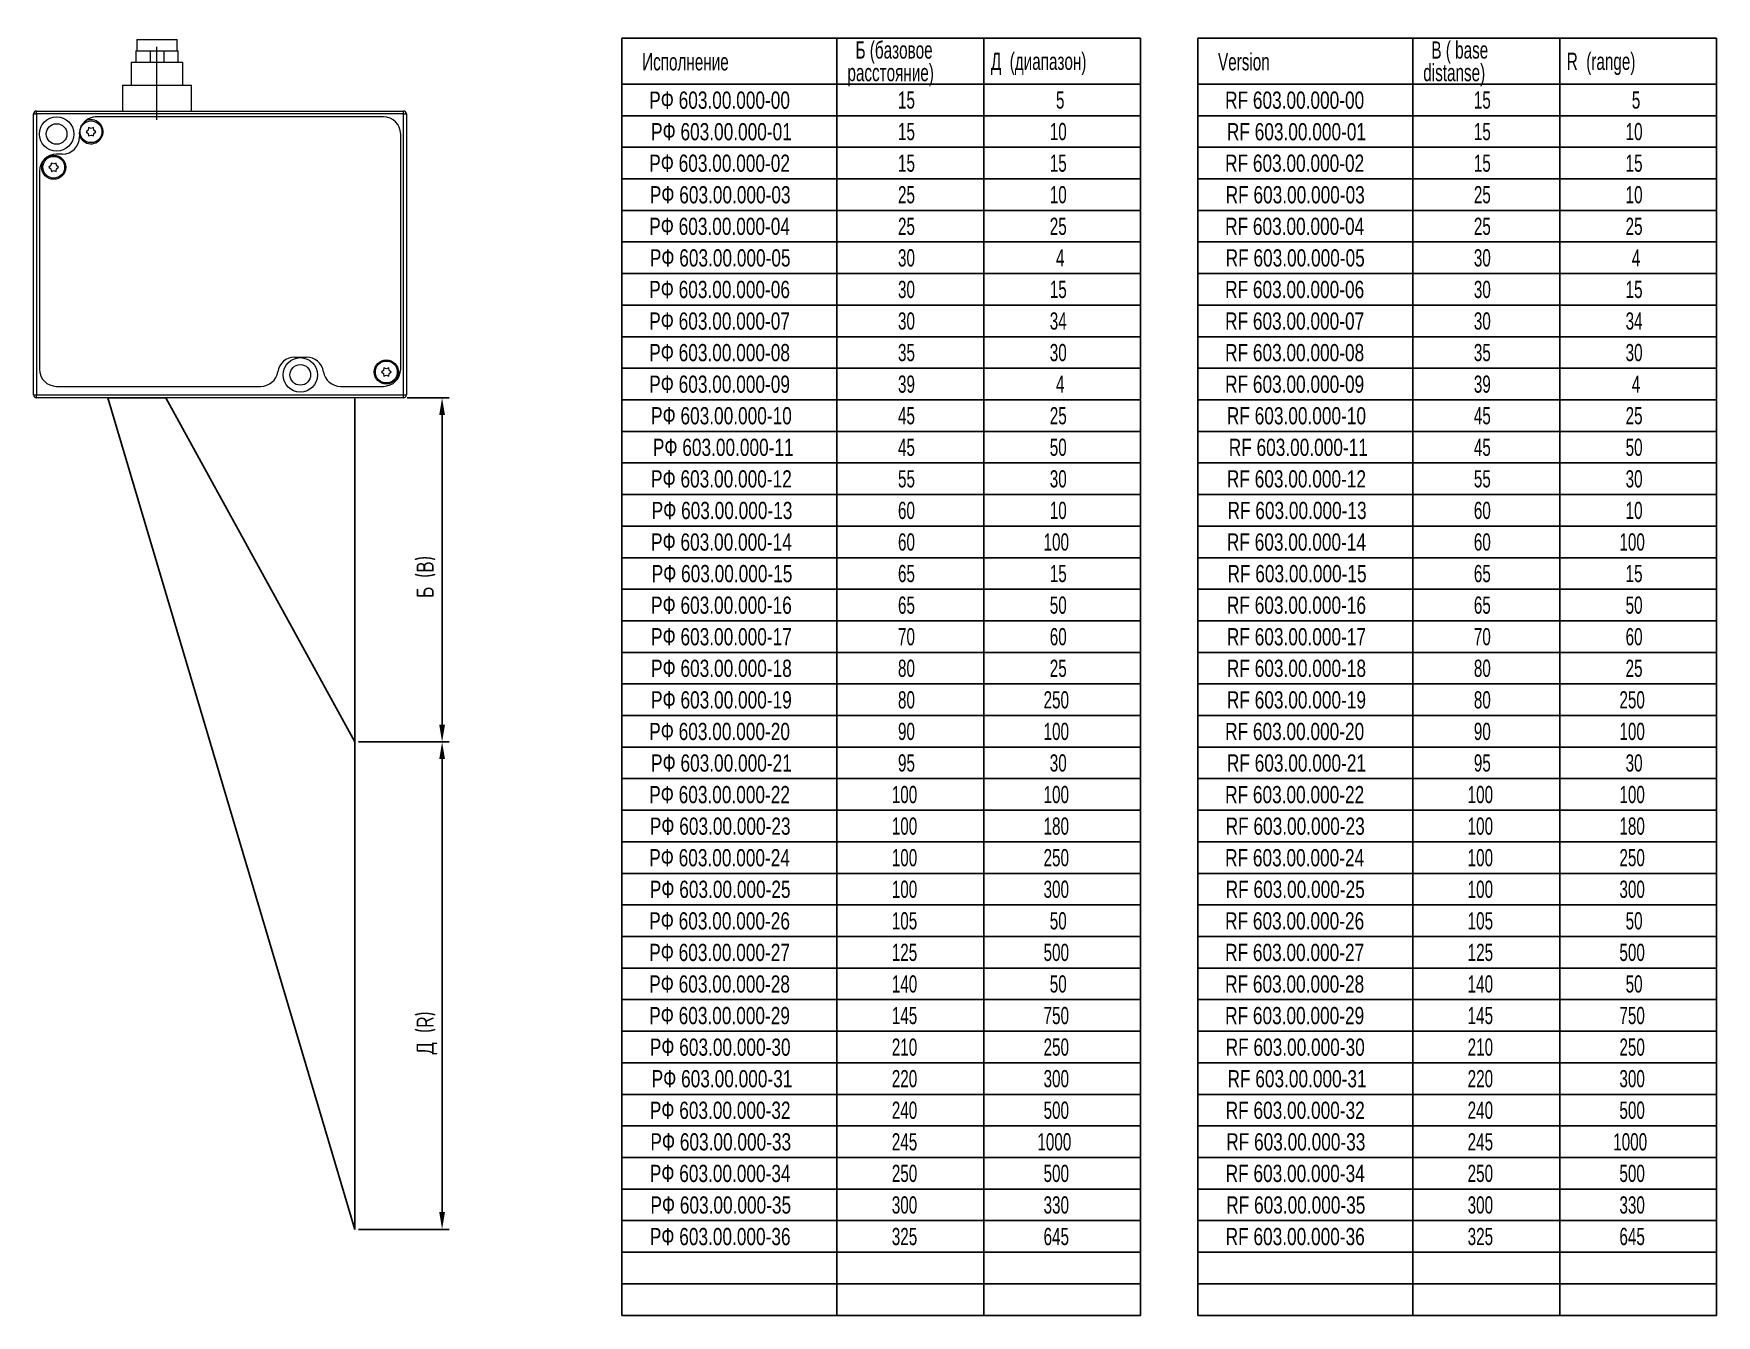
# Model space of a CAD drawing. Header units: millimetres. Extents: x -665 to 1947, y -360 to 733.
# Drawn here: x 919.8 to 1213.3, y 509.2 to 732.7 of the extents above; entities that cross this region are included whole.
import ezdxf

# ---------------------------------------------------------------- set-up
doc = ezdxf.new("R2010")
doc.units = ezdxf.units.MM
doc.linetypes.add('CENTERX2', pattern=[20.32, 12.7, -2.54, 2.54, -2.54])
doc.layers.add('FORMAT', color=7, linetype='Continuous')
doc.styles.add('GOSTw', font='gostw.shx')
doc.styles.add('SLDTEXTSTYLE0', font='TXT', dxfattribs={"width": 0.75})
doc.styles.add('SLDTEXTSTYLE2', font='TXT', dxfattribs={"width": 0.663})
doc.dimstyles.new('Vad-style', dxfattribs={"dimtxt": 3, "dimasz": 3, "dimexe": 1.25, "dimexo": 0.625, "dimgap": 0.8, "dimtad": 1, "dimtxsty": 'GOSTw', "dimcen": 2.5, "dimclrd": 1, "dimclre": 1, "dimclrt": 1, "dimazin": 0, "dimtfac": 1, "dimtmove": 0, "dimatfit": 3, "dimfxl": 0, "dimarcsym": 0})

msp = doc.modelspace()

# ---------------------------------------------------------------- texts
at = {"layer": 'FORMAT', "color": 0, "char_height": 3, "attachment_point": 1}
for s, insert, style in [('Б (базовое ', (1063.147, 731.362), 'SLDTEXTSTYLE2'), ('B ( base', (1163.563, 731.362), 'SLDTEXTSTYLE2'), ('Д  (диапазон)', (1086.751, 729.393), 'SLDTEXTSTYLE2'), ('R  (range)', (1187.166, 729.393), 'SLDTEXTSTYLE2'), ('расстояние)', (1061.733, 727.424), 'SLDTEXTSTYLE2'), ('distanse)', (1162.149, 727.424), 'SLDTEXTSTYLE2'), ('РФ 603.00.000-00', (1027.172, 722.617), 'SLDTEXTSTYLE0'), ('15', (1070.547, 722.643), 'SLDTEXTSTYLE2'), ('5', (1098.094, 722.643), 'SLDTEXTSTYLE2'), ('RF 603.00.000-00', (1127.587, 722.617), 'SLDTEXTSTYLE0'), ('15', (1170.963, 722.643), 'SLDTEXTSTYLE2'), ('5', (1198.51, 722.643), 'SLDTEXTSTYLE2'), ('РФ 603.00.000-01', (1027.49, 717.115), 'SLDTEXTSTYLE0'), ('15', (1070.547, 717.14), 'SLDTEXTSTYLE2'), ('10', (1097.013, 717.14), 'SLDTEXTSTYLE2'), ('RF 603.00.000-01', (1127.906, 717.115), 'SLDTEXTSTYLE0'), ('15', (1170.963, 717.14), 'SLDTEXTSTYLE2'), ('10', (1197.429, 717.14), 'SLDTEXTSTYLE2'), ('РФ 603.00.000-02', (1027.172, 711.625), 'SLDTEXTSTYLE0'), ('15', (1070.547, 711.635), 'SLDTEXTSTYLE2'), ('15', (1097.013, 711.635), 'SLDTEXTSTYLE2'), ('RF 603.00.000-02', (1127.587, 711.625), 'SLDTEXTSTYLE0'), ('15', (1170.963, 711.635), 'SLDTEXTSTYLE2'), ('15', (1197.429, 711.635), 'SLDTEXTSTYLE2'), ('РФ 603.00.000-03', (1027.274, 706.12), 'SLDTEXTSTYLE0'), ('25', (1070.547, 706.13), 'SLDTEXTSTYLE2'), ('10', (1097.013, 706.13), 'SLDTEXTSTYLE2'), ('RF 603.00.000-03', (1127.689, 706.12), 'SLDTEXTSTYLE0'), ('25', (1170.963, 706.13), 'SLDTEXTSTYLE2'), ('10', (1197.429, 706.13), 'SLDTEXTSTYLE2'), ('РФ 603.00.000-04', (1027.172, 700.615), 'SLDTEXTSTYLE0'), ('25', (1070.547, 700.625), 'SLDTEXTSTYLE2'), ('25', (1097.013, 700.625), 'SLDTEXTSTYLE2'), ('RF 603.00.000-04', (1127.587, 700.615), 'SLDTEXTSTYLE0'), ('25', (1170.963, 700.625), 'SLDTEXTSTYLE2'), ('25', (1197.429, 700.625), 'SLDTEXTSTYLE2'), ('РФ 603.00.000-05', (1027.274, 695.11), 'SLDTEXTSTYLE0'), ('30', (1070.547, 695.12), 'SLDTEXTSTYLE2'), ('4', (1098.094, 695.12), 'SLDTEXTSTYLE2'), ('RF 603.00.000-05', (1127.689, 695.11), 'SLDTEXTSTYLE0'), ('30', (1170.963, 695.12), 'SLDTEXTSTYLE2'), ('4', (1198.51, 695.12), 'SLDTEXTSTYLE2'), ('РФ 603.00.000-06', (1027.172, 689.605), 'SLDTEXTSTYLE0'), ('30', (1070.547, 689.615), 'SLDTEXTSTYLE2'), ('15', (1097.013, 689.615), 'SLDTEXTSTYLE2'), ('RF 603.00.000-06', (1127.587, 689.605), 'SLDTEXTSTYLE0'), ('30', (1170.963, 689.615), 'SLDTEXTSTYLE2'), ('15', (1197.429, 689.615), 'SLDTEXTSTYLE2'), ('РФ 603.00.000-07', (1027.172, 684.1), 'SLDTEXTSTYLE0'), ('30', (1070.547, 684.11), 'SLDTEXTSTYLE2'), ('34', (1097.013, 684.11), 'SLDTEXTSTYLE2'), ('RF 603.00.000-07', (1127.587, 684.1), 'SLDTEXTSTYLE0'), ('30', (1170.963, 684.11), 'SLDTEXTSTYLE2'), ('34', (1197.429, 684.11), 'SLDTEXTSTYLE2'), ('РФ 603.00.000-08', (1027.172, 678.594), 'SLDTEXTSTYLE0'), ('35', (1070.547, 678.605), 'SLDTEXTSTYLE2'), ('30', (1097.013, 678.605), 'SLDTEXTSTYLE2'), ('RF 603.00.000-08', (1127.587, 678.594), 'SLDTEXTSTYLE0'), ('35', (1170.963, 678.605), 'SLDTEXTSTYLE2'), ('30', (1197.429, 678.605), 'SLDTEXTSTYLE2'), ('РФ 603.00.000-09', (1027.172, 673.089), 'SLDTEXTSTYLE0'), ('39', (1070.547, 673.1), 'SLDTEXTSTYLE2'), ('4', (1098.094, 673.1), 'SLDTEXTSTYLE2'), ('RF 603.00.000-09', (1127.587, 673.089), 'SLDTEXTSTYLE0'), ('39', (1170.963, 673.1), 'SLDTEXTSTYLE2'), ('4', (1198.51, 673.1), 'SLDTEXTSTYLE2'), ('РФ 603.00.000-10', (1027.49, 667.584), 'SLDTEXTSTYLE0'), ('45', (1070.547, 667.595), 'SLDTEXTSTYLE2'), ('25', (1097.013, 667.595), 'SLDTEXTSTYLE2'), ('RF 603.00.000-10', (1127.906, 667.584), 'SLDTEXTSTYLE0'), ('45', (1170.963, 667.595), 'SLDTEXTSTYLE2'), ('25', (1197.429, 667.595), 'SLDTEXTSTYLE2'), ('РФ 603.00.000-11', (1027.809, 662.079), 'SLDTEXTSTYLE0'), ('45', (1070.547, 662.09), 'SLDTEXTSTYLE2'), ('50', (1097.013, 662.09), 'SLDTEXTSTYLE2'), ('RF 603.00.000-11', (1128.225, 662.079), 'SLDTEXTSTYLE0'), ('45', (1170.963, 662.09), 'SLDTEXTSTYLE2'), ('50', (1197.429, 662.09), 'SLDTEXTSTYLE2'), ('РФ 603.00.000-12', (1027.49, 656.574), 'SLDTEXTSTYLE0'), ('55', (1070.547, 656.585), 'SLDTEXTSTYLE2'), ('30', (1097.013, 656.585), 'SLDTEXTSTYLE2'), ('RF 603.00.000-12', (1127.906, 656.574), 'SLDTEXTSTYLE0'), ('55', (1170.963, 656.585), 'SLDTEXTSTYLE2'), ('30', (1197.429, 656.585), 'SLDTEXTSTYLE2'), ('РФ 603.00.000-13', (1027.592, 651.069), 'SLDTEXTSTYLE0'), ('60', (1070.547, 651.08), 'SLDTEXTSTYLE2'), ('10', (1097.013, 651.08), 'SLDTEXTSTYLE2'), ('RF 603.00.000-13', (1128.008, 651.069), 'SLDTEXTSTYLE0'), ('60', (1170.963, 651.08), 'SLDTEXTSTYLE2'), ('10', (1197.429, 651.08), 'SLDTEXTSTYLE2'), ('РФ 603.00.000-14', (1027.49, 645.564), 'SLDTEXTSTYLE0'), ('60', (1070.547, 645.575), 'SLDTEXTSTYLE2'), ('100', (1095.932, 645.575), 'SLDTEXTSTYLE2'), ('RF 603.00.000-14', (1127.906, 645.564), 'SLDTEXTSTYLE0'), ('60', (1170.963, 645.575), 'SLDTEXTSTYLE2'), ('100', (1196.348, 645.575), 'SLDTEXTSTYLE2'), ('РФ 603.00.000-15', (1027.592, 640.059), 'SLDTEXTSTYLE0'), ('65', (1070.547, 640.07), 'SLDTEXTSTYLE2'), ('15', (1097.013, 640.07), 'SLDTEXTSTYLE2'), ('RF 603.00.000-15', (1128.008, 640.059), 'SLDTEXTSTYLE0'), ('65', (1170.963, 640.07), 'SLDTEXTSTYLE2'), ('15', (1197.429, 640.07), 'SLDTEXTSTYLE2'), ('РФ 603.00.000-16', (1027.49, 634.554), 'SLDTEXTSTYLE0'), ('65', (1070.547, 634.564), 'SLDTEXTSTYLE2'), ('50', (1097.013, 634.564), 'SLDTEXTSTYLE2'), ('RF 603.00.000-16', (1127.906, 634.554), 'SLDTEXTSTYLE0'), ('65', (1170.963, 634.564), 'SLDTEXTSTYLE2'), ('50', (1197.429, 634.564), 'SLDTEXTSTYLE2'), ('РФ 603.00.000-17', (1027.49, 629.049), 'SLDTEXTSTYLE0'), ('70', (1070.547, 629.059), 'SLDTEXTSTYLE2'), ('60', (1097.013, 629.059), 'SLDTEXTSTYLE2'), ('RF 603.00.000-17', (1127.906, 629.049), 'SLDTEXTSTYLE0'), ('70', (1170.963, 629.059), 'SLDTEXTSTYLE2'), ('60', (1197.429, 629.059), 'SLDTEXTSTYLE2'), ('РФ 603.00.000-18', (1027.49, 623.544), 'SLDTEXTSTYLE0'), ('80', (1070.547, 623.554), 'SLDTEXTSTYLE2'), ('25', (1097.013, 623.554), 'SLDTEXTSTYLE2'), ('RF 603.00.000-18', (1127.906, 623.544), 'SLDTEXTSTYLE0'), ('80', (1170.963, 623.554), 'SLDTEXTSTYLE2'), ('25', (1197.429, 623.554), 'SLDTEXTSTYLE2'), ('РФ 603.00.000-19', (1027.49, 618.039), 'SLDTEXTSTYLE0'), ('80', (1070.547, 618.049), 'SLDTEXTSTYLE2'), ('250', (1095.932, 618.049), 'SLDTEXTSTYLE2'), ('RF 603.00.000-19', (1127.906, 618.039), 'SLDTEXTSTYLE0'), ('80', (1170.963, 618.049), 'SLDTEXTSTYLE2'), ('250', (1196.348, 618.049), 'SLDTEXTSTYLE2'), ('РФ 603.00.000-20', (1027.172, 612.534), 'SLDTEXTSTYLE0'), ('90', (1070.547, 612.544), 'SLDTEXTSTYLE2'), ('100', (1095.932, 612.544), 'SLDTEXTSTYLE2'), ('RF 603.00.000-20', (1127.587, 612.534), 'SLDTEXTSTYLE0'), ('90', (1170.963, 612.544), 'SLDTEXTSTYLE2'), ('100', (1196.348, 612.544), 'SLDTEXTSTYLE2'), ('РФ 603.00.000-21', (1027.49, 607.029), 'SLDTEXTSTYLE0'), ('95', (1070.547, 607.039), 'SLDTEXTSTYLE2'), ('30', (1097.013, 607.039), 'SLDTEXTSTYLE2'), ('RF 603.00.000-21', (1127.906, 607.029), 'SLDTEXTSTYLE0'), ('95', (1170.963, 607.039), 'SLDTEXTSTYLE2'), ('30', (1197.429, 607.039), 'SLDTEXTSTYLE2'), ('РФ 603.00.000-22', (1027.172, 601.524), 'SLDTEXTSTYLE0'), ('100', (1069.466, 601.534), 'SLDTEXTSTYLE2'), ('100', (1095.932, 601.534), 'SLDTEXTSTYLE2'), ('RF 603.00.000-22', (1127.587, 601.524), 'SLDTEXTSTYLE0'), ('100', (1169.882, 601.534), 'SLDTEXTSTYLE2'), ('100', (1196.348, 601.534), 'SLDTEXTSTYLE2'), ('РФ 603.00.000-23', (1027.274, 596.019), 'SLDTEXTSTYLE0'), ('100', (1069.466, 596.029), 'SLDTEXTSTYLE2'), ('180', (1095.932, 596.029), 'SLDTEXTSTYLE2'), ('RF 603.00.000-23', (1127.689, 596.019), 'SLDTEXTSTYLE0'), ('100', (1169.882, 596.029), 'SLDTEXTSTYLE2'), ('180', (1196.348, 596.029), 'SLDTEXTSTYLE2'), ('РФ 603.00.000-24', (1027.172, 590.514), 'SLDTEXTSTYLE0'), ('100', (1069.466, 590.524), 'SLDTEXTSTYLE2'), ('250', (1095.932, 590.524), 'SLDTEXTSTYLE2'), ('RF 603.00.000-24', (1127.587, 590.514), 'SLDTEXTSTYLE0'), ('100', (1169.882, 590.524), 'SLDTEXTSTYLE2'), ('250', (1196.348, 590.524), 'SLDTEXTSTYLE2'), ('РФ 603.00.000-25', (1027.274, 585.009), 'SLDTEXTSTYLE0'), ('100', (1069.466, 585.019), 'SLDTEXTSTYLE2'), ('300', (1095.932, 585.019), 'SLDTEXTSTYLE2'), ('RF 603.00.000-25', (1127.689, 585.009), 'SLDTEXTSTYLE0'), ('100', (1169.882, 585.019), 'SLDTEXTSTYLE2'), ('300', (1196.348, 585.019), 'SLDTEXTSTYLE2'), ('РФ 603.00.000-26', (1027.172, 579.503), 'SLDTEXTSTYLE0'), ('105', (1069.466, 579.514), 'SLDTEXTSTYLE2'), ('50', (1097.013, 579.514), 'SLDTEXTSTYLE2'), ('RF 603.00.000-26', (1127.587, 579.503), 'SLDTEXTSTYLE0'), ('105', (1169.882, 579.514), 'SLDTEXTSTYLE2'), ('50', (1197.429, 579.514), 'SLDTEXTSTYLE2'), ('РФ 603.00.000-27', (1027.172, 573.998), 'SLDTEXTSTYLE0'), ('125', (1069.466, 574.009), 'SLDTEXTSTYLE2'), ('500', (1095.932, 574.009), 'SLDTEXTSTYLE2'), ('RF 603.00.000-27', (1127.587, 573.998), 'SLDTEXTSTYLE0'), ('125', (1169.882, 574.009), 'SLDTEXTSTYLE2'), ('500', (1196.348, 574.009), 'SLDTEXTSTYLE2'), ('РФ 603.00.000-28', (1027.172, 568.493), 'SLDTEXTSTYLE0'), ('140', (1069.466, 568.504), 'SLDTEXTSTYLE2'), ('50', (1097.013, 568.504), 'SLDTEXTSTYLE2'), ('RF 603.00.000-28', (1127.587, 568.493), 'SLDTEXTSTYLE0'), ('140', (1169.882, 568.504), 'SLDTEXTSTYLE2'), ('50', (1197.429, 568.504), 'SLDTEXTSTYLE2'), ('РФ 603.00.000-29', (1027.172, 562.988), 'SLDTEXTSTYLE0'), ('145', (1069.466, 562.999), 'SLDTEXTSTYLE2'), ('750', (1095.932, 562.999), 'SLDTEXTSTYLE2'), ('RF 603.00.000-29', (1127.587, 562.988), 'SLDTEXTSTYLE0'), ('145', (1169.882, 562.999), 'SLDTEXTSTYLE2'), ('750', (1196.348, 562.999), 'SLDTEXTSTYLE2'), ('РФ 603.00.000-30', (1027.274, 557.483), 'SLDTEXTSTYLE0'), ('210', (1069.466, 557.494), 'SLDTEXTSTYLE2'), ('250', (1095.932, 557.494), 'SLDTEXTSTYLE2'), ('RF 603.00.000-30', (1127.689, 557.483), 'SLDTEXTSTYLE0'), ('210', (1169.882, 557.494), 'SLDTEXTSTYLE2'), ('250', (1196.348, 557.494), 'SLDTEXTSTYLE2'), ('РФ 603.00.000-31', (1027.592, 551.978), 'SLDTEXTSTYLE0'), ('220', (1069.466, 551.989), 'SLDTEXTSTYLE2'), ('300', (1095.932, 551.989), 'SLDTEXTSTYLE2'), ('RF 603.00.000-31', (1128.008, 551.978), 'SLDTEXTSTYLE0'), ('220', (1169.882, 551.989), 'SLDTEXTSTYLE2'), ('300', (1196.348, 551.989), 'SLDTEXTSTYLE2'), ('РФ 603.00.000-32', (1027.274, 546.473), 'SLDTEXTSTYLE0'), ('240', (1069.466, 546.484), 'SLDTEXTSTYLE2'), ('500', (1095.932, 546.484), 'SLDTEXTSTYLE2'), ('RF 603.00.000-32', (1127.689, 546.473), 'SLDTEXTSTYLE0'), ('240', (1169.882, 546.484), 'SLDTEXTSTYLE2'), ('500', (1196.348, 546.484), 'SLDTEXTSTYLE2'), ('РФ 603.00.000-33', (1027.376, 540.968), 'SLDTEXTSTYLE0'), ('245', (1069.466, 540.979), 'SLDTEXTSTYLE2'), ('1000', (1094.851, 540.979), 'SLDTEXTSTYLE2'), ('RF 603.00.000-33', (1127.791, 540.968), 'SLDTEXTSTYLE0'), ('245', (1169.882, 540.979), 'SLDTEXTSTYLE2'), ('1000', (1195.266, 540.979), 'SLDTEXTSTYLE2'), ('РФ 603.00.000-34', (1027.274, 535.463), 'SLDTEXTSTYLE0'), ('250', (1069.466, 535.473), 'SLDTEXTSTYLE2'), ('500', (1095.932, 535.473), 'SLDTEXTSTYLE2'), ('RF 603.00.000-34', (1127.689, 535.463), 'SLDTEXTSTYLE0'), ('250', (1169.882, 535.473), 'SLDTEXTSTYLE2'), ('500', (1196.348, 535.473), 'SLDTEXTSTYLE2'), ('РФ 603.00.000-35', (1027.376, 529.958), 'SLDTEXTSTYLE0'), ('300', (1069.466, 529.968), 'SLDTEXTSTYLE2'), ('330', (1095.932, 529.968), 'SLDTEXTSTYLE2'), ('RF 603.00.000-35', (1127.791, 529.958), 'SLDTEXTSTYLE0'), ('300', (1169.882, 529.968), 'SLDTEXTSTYLE2'), ('330', (1196.348, 529.968), 'SLDTEXTSTYLE2'), ('РФ 603.00.000-36', (1027.274, 524.453), 'SLDTEXTSTYLE0'), ('325', (1069.466, 524.463), 'SLDTEXTSTYLE2'), ('645', (1095.932, 524.463), 'SLDTEXTSTYLE2'), ('RF 603.00.000-36', (1127.689, 524.453), 'SLDTEXTSTYLE0'), ('325', (1169.882, 524.463), 'SLDTEXTSTYLE2'), ('645', (1196.348, 524.463), 'SLDTEXTSTYLE2')]:
    msp.add_mtext(s, dxfattribs=dict(at, insert=insert, style=style))
at = {"layer": 'FORMAT', "color": 0, "char_height": 3, "width": 34.54411, "attachment_point": 1, "style": 'SLDTEXTSTYLE2'}
for s, insert in [('Исполнение ', (1025.938, 729.311)), ('Version', (1126.354, 729.311))]:
    msp.add_mtext(s, dxfattribs=dict(at, insert=insert))

# ---------------------------------------------------------------- blocks, each defined once
blk = doc.blocks.new('*D41')
at = {"color": 1, "lineweight": -2, "transparency": 16777216}
for p, q in [((984.95, 669.21), (992.3, 669.21)), ((991.05, 612.21), (991.05, 666.21)), ((976.45, 609.21), (992.3, 609.21))]:
    blk.add_line(p, q, dxfattribs=at)
at = {"color": 1, "transparency": 16777216}
for points in [[(990.55, 666.21), (991.55, 666.21), (991.05, 669.21)], [(990.55, 612.21), (991.55, 612.21), (991.05, 609.21)]]:
    blk.add_solid(points, dxfattribs=at)
at = {"layer": 'Defpoints', "color": 0, "transparency": 16777216}
for p in [(984.33, 669.21), (991.05, 669.21), (975.83, 609.21)]:
    blk.add_point(p, dxfattribs=at)
at = {"color": 1, "transparency": 16777216, "insert": (986.59, 637.97), "char_height": 3, "attachment_point": 2, "rotation": 90, "style": 'GOSTw'}
blk.add_mtext('Б (B)', dxfattribs=at)
blk = doc.blocks.new('*D42')
at = {"color": 1, "lineweight": -2, "transparency": 16777216}
for p, q in [((976.45, 609.21), (992.3, 609.21)), ((991.05, 606.21), (991.05, 527.21)), ((976.45, 524.21), (992.3, 524.21))]:
    blk.add_line(p, q, dxfattribs=at)
at = {"color": 1, "transparency": 16777216}
for points in [[(990.55, 606.21), (991.55, 606.21), (991.05, 609.21)], [(990.55, 527.21), (991.55, 527.21), (991.05, 524.21)]]:
    blk.add_solid(points, dxfattribs=at)
at = {"layer": 'Defpoints', "color": 0, "transparency": 16777216}
for p in [(975.83, 609.21), (975.83, 524.21), (991.05, 524.21)]:
    blk.add_point(p, dxfattribs=at)
at = {"color": 1, "transparency": 16777216, "insert": (986.59, 558.47), "char_height": 3, "attachment_point": 2, "rotation": 90, "style": 'GOSTw'}
blk.add_mtext('Д (R)', dxfattribs=at)

# ---------------------------------------------------------------- dimensions: what is measured, and where the dimension line sits
for base, p2, text, picture, middle in [((991.052, 669.213), (984.326, 669.213), 'Б (B)', '*D41', (991.052, 637.966)), ((991.052, 524.213), (975.826, 524.213), 'Д (R)', '*D42', (991.052, 558.474))]:
    dim = msp.add_linear_dim(base=base, p1=(975.826, 609.213), p2=p2, angle=90, text=text, dimstyle='Vad-style')
    dim.commit()
    dim.dimension.update_dxf_attribs({"geometry": picture, "text_midpoint": middle, "dimtype": 160})

# ---------------------------------------------------------------- linework, layer by layer
at = {"linetype": 'Continuous', "lineweight": 15}
for p, q in [((937.826, 731.713), (944.826, 731.713)), ((936.826, 727.713), (945.826, 727.713)), ((937.626, 729.713), (940.126, 729.713)), ((940.126, 729.713), (940.126, 727.713)), ((940.126, 729.713), (941.326, 729.713)), ((941.326, 729.713), (942.526, 729.713)), ((942.526, 729.713), (942.526, 727.713)), ((942.526, 729.713), (945.026, 729.713)), ((935.326, 723.713), (947.326, 723.713)), ((920.326, 718.713), (920.326, 719.213)), ((920.326, 719.213), (984.326, 719.213)), ((984.326, 718.713), (984.326, 719.213)), ((919.826, 718.713), (920.326, 718.713)), ((919.826, 669.713), (919.826, 718.713)), ((920.326, 718.713), (920.326, 669.713)), ((984.326, 718.713), (920.326, 718.713)), ((929.413, 716.328), (929.328, 715.901)), ((929.445, 716.317), (929.407, 716.295)), ((929.826, 716.188), (929.413, 716.328)), ((930.238, 716.328), (929.826, 716.188)), ((930.245, 716.295), (930.206, 716.317)), ((930.324, 715.901), (930.238, 716.328)), ((980.826, 718.213), (930.826, 718.213)), ((980.826, 718.213), (930.826, 718.213)), ((984.326, 718.713), (984.826, 718.713)), ((984.326, 669.713), (984.326, 718.713)), ((984.826, 718.713), (984.826, 669.713)), ((927.826, 715.213), (927.826, 714.713)), ((927.826, 714.973), (927.826, 714.713)), ((929.328, 715.901), (929.001, 715.613)), ((929.001, 715.613), (929.328, 715.326)), ((929.026, 715.636), (929.026, 715.613)), ((929.026, 715.613), (929.026, 715.591)), ((929.328, 715.326), (929.413, 714.899)), ((929.407, 714.932), (929.445, 714.91)), ((929.413, 714.899), (929.826, 715.038)), ((929.826, 715.038), (930.238, 714.899)), ((930.206, 714.91), (930.245, 714.932)), ((930.238, 714.899), (930.324, 715.326)), ((930.651, 715.613), (930.324, 715.901)), ((930.324, 715.326), (930.651, 715.613)), ((983.826, 674.213), (983.826, 715.213)), ((983.826, 674.213), (983.826, 715.213)), ((922.913, 710.128), (922.828, 709.701)), ((922.945, 710.117), (922.907, 710.095)), ((923.326, 709.988), (922.913, 710.128)), ((923.738, 710.128), (923.326, 709.988)), ((923.745, 710.095), (923.706, 710.117)), ((923.824, 709.701), (923.738, 710.128)), ((924.826, 711.713), (923.826, 711.713)), ((924.826, 711.713), (923.826, 711.713)), ((920.826, 708.713), (920.826, 674.213)), ((920.826, 708.713), (920.826, 674.213)), ((922.828, 709.701), (922.501, 709.413)), ((922.501, 709.413), (922.828, 709.126)), ((922.526, 709.436), (922.526, 709.413)), ((922.526, 709.413), (922.526, 709.391)), ((922.828, 709.126), (922.913, 708.699)), ((922.907, 708.732), (922.945, 708.71)), ((922.913, 708.699), (923.326, 708.838)), ((923.326, 708.838), (923.738, 708.699)), ((923.706, 708.71), (923.745, 708.732)), ((923.738, 708.699), (923.824, 709.126)), ((924.151, 709.413), (923.824, 709.701)), ((923.824, 709.126), (924.151, 709.413)), ((965.358, 676.313), (967.394, 676.313)), ((965.358, 676.313), (967.394, 676.313)), ((980.828, 674.001), (980.501, 673.713)), ((980.501, 673.713), (980.828, 673.426)), ((980.526, 673.736), (980.526, 673.713)), ((980.526, 673.713), (980.526, 673.691)), ((980.913, 674.428), (980.828, 674.001)), ((980.828, 673.426), (980.913, 672.999)), ((980.945, 674.417), (980.907, 674.395)), ((980.907, 673.032), (980.945, 673.01)), ((981.326, 674.288), (980.913, 674.428)), ((980.913, 672.999), (981.326, 673.138)), ((981.738, 674.428), (981.326, 674.288)), ((981.326, 673.138), (981.738, 672.999)), ((981.745, 674.395), (981.706, 674.417)), ((981.706, 673.01), (981.745, 673.032)), ((981.824, 674.001), (981.738, 674.428)), ((981.738, 672.999), (981.824, 673.426)), ((982.151, 673.713), (981.824, 674.001)), ((981.824, 673.426), (982.151, 673.713)), ((919.826, 669.713), (920.326, 669.713)), ((920.326, 669.213), (920.326, 669.713)), ((920.326, 669.713), (984.326, 669.713)), ((984.326, 669.213), (920.326, 669.213)), ((923.826, 671.213), (959.426, 671.213)), ((923.826, 671.213), (959.426, 671.213)), ((973.326, 671.213), (980.826, 671.213)), ((973.326, 671.213), (980.826, 671.213)), ((984.326, 669.713), (984.826, 669.713)), ((984.326, 669.213), (984.326, 669.713))]:
    msp.add_line(p, q, dxfattribs=at)
at = {"linetype": 'CENTERX2', "lineweight": 0}
msp.add_line((941.326, 717.693), (941.326, 732.713), dxfattribs=at)
for p, q in [((975.826, 524.213), (932.757, 669.213)), ((932.757, 669.213), (942.851, 669.213)), ((942.851, 669.213), (975.826, 609.213)), ((975.826, 669.213), (975.826, 524.213))]:
    msp.add_line(p, q)
at = {"linetype": 'Continuous', "lineweight": 15, "flags": 128}
for points in [[(930.625, 715.591), (930.626, 715.613), (930.625, 715.636)], [(924.125, 709.391), (924.126, 709.413), (924.125, 709.436)], [(982.125, 673.691), (982.126, 673.713), (982.125, 673.736)]]:
    msp.add_lwpolyline(points, dxfattribs=at)
at = {"linetype": 'Continuous', "lineweight": 15}
for centre, radius in [((923.826, 715.213), 3), ((923.826, 715.213), 1.8), ((929.826, 715.613), 1.9), ((923.326, 709.413), 2.1), ((923.326, 709.413), 1.9), ((966.326, 673.213), 3), ((966.326, 673.213), 1.8), ((981.326, 673.713), 2.1), ((981.326, 673.713), 1.9)]:
    msp.add_circle(centre, radius, dxfattribs=at)
for centre, radius, start, end in [((920.326, 718.713), 0.5, 90, 180), ((984.326, 718.713), 0.5, 0, 90), ((930.826, 715.213), 3, 90, 180), ((929.826, 715.613), 2.1, 197.75279, 117.50928), ((930.826, 715.213), 3, 90, 131.04548), ((980.826, 715.213), 3, 0, 90), ((980.826, 715.213), 3, 0, 90), ((924.826, 714.713), 3, 270, 0), ((924.826, 714.713), 3, 270, 0), ((923.826, 708.713), 3, 90, 180), ((923.826, 708.713), 3, 90, 180), ((965.358, 673.313), 3, 90, 171.37307), ((965.358, 673.313), 3, 90, 171.37307), ((967.394, 673.313), 3, 8.62693, 90), ((967.394, 673.313), 3, 8.62693, 90), ((923.826, 674.213), 3, 180, 270), ((923.826, 674.213), 3, 180, 270), ((959.426, 674.213), 3, 270, 351.37307), ((959.426, 674.213), 3, 270, 351.37307), ((973.326, 674.213), 3, 188.62693, 270), ((973.326, 674.213), 3, 188.62693, 270), ((980.826, 674.213), 3, 270, 0), ((980.826, 674.213), 3, 270, 0), ((920.326, 669.713), 0.5, 180, 270), ((984.326, 669.713), 0.5, 270, 0)]:
    msp.add_arc(centre, radius, start, end, dxfattribs=at)
for points in [[(937.826, 731.713), (937.826, 729.713)], [(944.826, 729.713), (944.826, 731.713)], [(936.826, 727.713), (936.826, 723.713)], [(937.626, 729.713), (937.626, 727.713)], [(945.026, 727.713), (945.026, 729.713)], [(945.826, 723.713), (945.826, 727.713)], [(935.326, 723.713), (935.326, 719.213)], [(947.326, 719.213), (947.326, 723.713)], [(924.026, 717.002), (924.026, 717.002)]]:
    msp.add_open_spline(points, degree=1, dxfattribs=at)
msp.add_open_spline([(927.826, 715.213), (927.853, 715.521), (927.909, 716.131), (928.308, 716.926), (928.687, 717.307), (928.856, 717.476)], degree=3, knots=[0, 0, 0, 0, 0.36105788, 0.71712327, 1, 1, 1, 1], dxfattribs=at)
at = {"layer": 'FORMAT', "color": 0}
for p, q in [((1022.419, 731.907), (1022.419, 509.214)), ((1112.835, 731.907), (1022.419, 731.907)), ((1022.419, 731.907), (1112.835, 731.907)), ((1059.903, 731.907), (1059.903, 509.214)), ((1085.517, 731.907), (1085.517, 509.214)), ((1112.835, 509.214), (1112.835, 731.907)), ((1122.835, 731.907), (1122.835, 509.214)), ((1213.25, 731.907), (1122.835, 731.907)), ((1160.319, 731.907), (1160.319, 509.214)), ((1185.932, 731.907), (1185.932, 509.214)), ((1213.25, 509.214), (1213.25, 731.907)), ((1022.419, 723.907), (1112.835, 723.907)), ((1122.835, 723.907), (1213.25, 723.907)), ((1022.419, 718.407), (1112.835, 718.407)), ((1122.835, 718.407), (1213.25, 718.407)), ((1022.419, 712.901), (1112.835, 712.901)), ((1122.835, 712.901), (1213.25, 712.901)), ((1022.419, 707.396), (1112.835, 707.396)), ((1122.835, 707.396), (1213.25, 707.396)), ((1022.419, 701.891), (1112.835, 701.891)), ((1122.835, 701.891), (1213.25, 701.891)), ((1022.419, 696.386), (1112.835, 696.386)), ((1122.835, 696.386), (1213.25, 696.386)), ((1022.419, 690.881), (1112.835, 690.881)), ((1122.835, 690.881), (1213.25, 690.881)), ((1022.419, 685.376), (1112.835, 685.376)), ((1122.835, 685.376), (1213.25, 685.376)), ((1022.419, 679.871), (1112.835, 679.871)), ((1122.835, 679.871), (1213.25, 679.871)), ((1022.419, 674.366), (1112.835, 674.366)), ((1122.835, 674.366), (1213.25, 674.366)), ((1022.419, 668.861), (1112.835, 668.861)), ((1122.835, 668.861), (1213.25, 668.861)), ((1022.419, 663.356), (1112.835, 663.356)), ((1122.835, 663.356), (1213.25, 663.356)), ((1022.419, 657.851), (1112.835, 657.851)), ((1122.835, 657.851), (1213.25, 657.851)), ((1022.419, 652.346), (1112.835, 652.346)), ((1122.835, 652.346), (1213.25, 652.346)), ((1022.419, 646.841), (1112.835, 646.841)), ((1122.835, 646.841), (1213.25, 646.841)), ((1022.419, 641.336), (1112.835, 641.336)), ((1122.835, 641.336), (1213.25, 641.336)), ((1022.419, 635.831), (1112.835, 635.831)), ((1122.835, 635.831), (1213.25, 635.831)), ((1022.419, 630.326), (1112.835, 630.326)), ((1122.835, 630.326), (1213.25, 630.326)), ((1022.419, 624.821), (1112.835, 624.821)), ((1122.835, 624.821), (1213.25, 624.821)), ((1022.419, 619.316), (1112.835, 619.316)), ((1122.835, 619.316), (1213.25, 619.316)), ((1022.419, 613.81), (1112.835, 613.81)), ((1122.835, 613.81), (1213.25, 613.81)), ((1022.419, 608.305), (1112.835, 608.305)), ((1122.835, 608.305), (1213.25, 608.305)), ((1022.419, 602.8), (1112.835, 602.8)), ((1122.835, 602.8), (1213.25, 602.8)), ((1022.419, 597.295), (1112.835, 597.295)), ((1122.835, 597.295), (1213.25, 597.295)), ((1022.419, 591.79), (1112.835, 591.79)), ((1122.835, 591.79), (1213.25, 591.79)), ((1022.419, 586.285), (1112.835, 586.285)), ((1122.835, 586.285), (1213.25, 586.285)), ((1022.419, 580.78), (1112.835, 580.78)), ((1122.835, 580.78), (1213.25, 580.78)), ((1022.419, 575.275), (1112.835, 575.275)), ((1122.835, 575.275), (1213.25, 575.275)), ((1022.419, 569.77), (1112.835, 569.77)), ((1122.835, 569.77), (1213.25, 569.77)), ((1022.419, 564.265), (1112.835, 564.265)), ((1122.835, 564.265), (1213.25, 564.265)), ((1022.419, 558.76), (1112.835, 558.76)), ((1122.835, 558.76), (1213.25, 558.76)), ((1022.419, 553.255), (1112.835, 553.255)), ((1122.835, 553.255), (1213.25, 553.255)), ((1022.419, 547.75), (1112.835, 547.75)), ((1122.835, 547.75), (1213.25, 547.75)), ((1022.419, 542.245), (1112.835, 542.245)), ((1122.835, 542.245), (1213.25, 542.245)), ((1022.419, 536.74), (1112.835, 536.74)), ((1122.835, 536.74), (1213.25, 536.74)), ((1022.419, 531.235), (1112.835, 531.235)), ((1122.835, 531.235), (1213.25, 531.235)), ((1022.419, 525.73), (1112.835, 525.73)), ((1122.835, 525.73), (1213.25, 525.73)), ((1022.419, 520.225), (1112.835, 520.225)), ((1122.835, 520.225), (1213.25, 520.225)), ((1022.419, 514.72), (1112.835, 514.72)), ((1122.835, 514.72), (1213.25, 514.72)), ((1022.419, 509.214), (1112.835, 509.214)), ((1122.835, 509.214), (1213.25, 509.214))]:
    msp.add_line(p, q, dxfattribs=at)

msp.set_redraw_order([(e.dxf.handle, doc.entitydb.next_handle()) for e in msp.query("TEXT MTEXT ATTDEF DIMENSION ARC_DIMENSION")])  # texts and dimensions are drawn at this point

doc.saveas('drawing.dxf')
